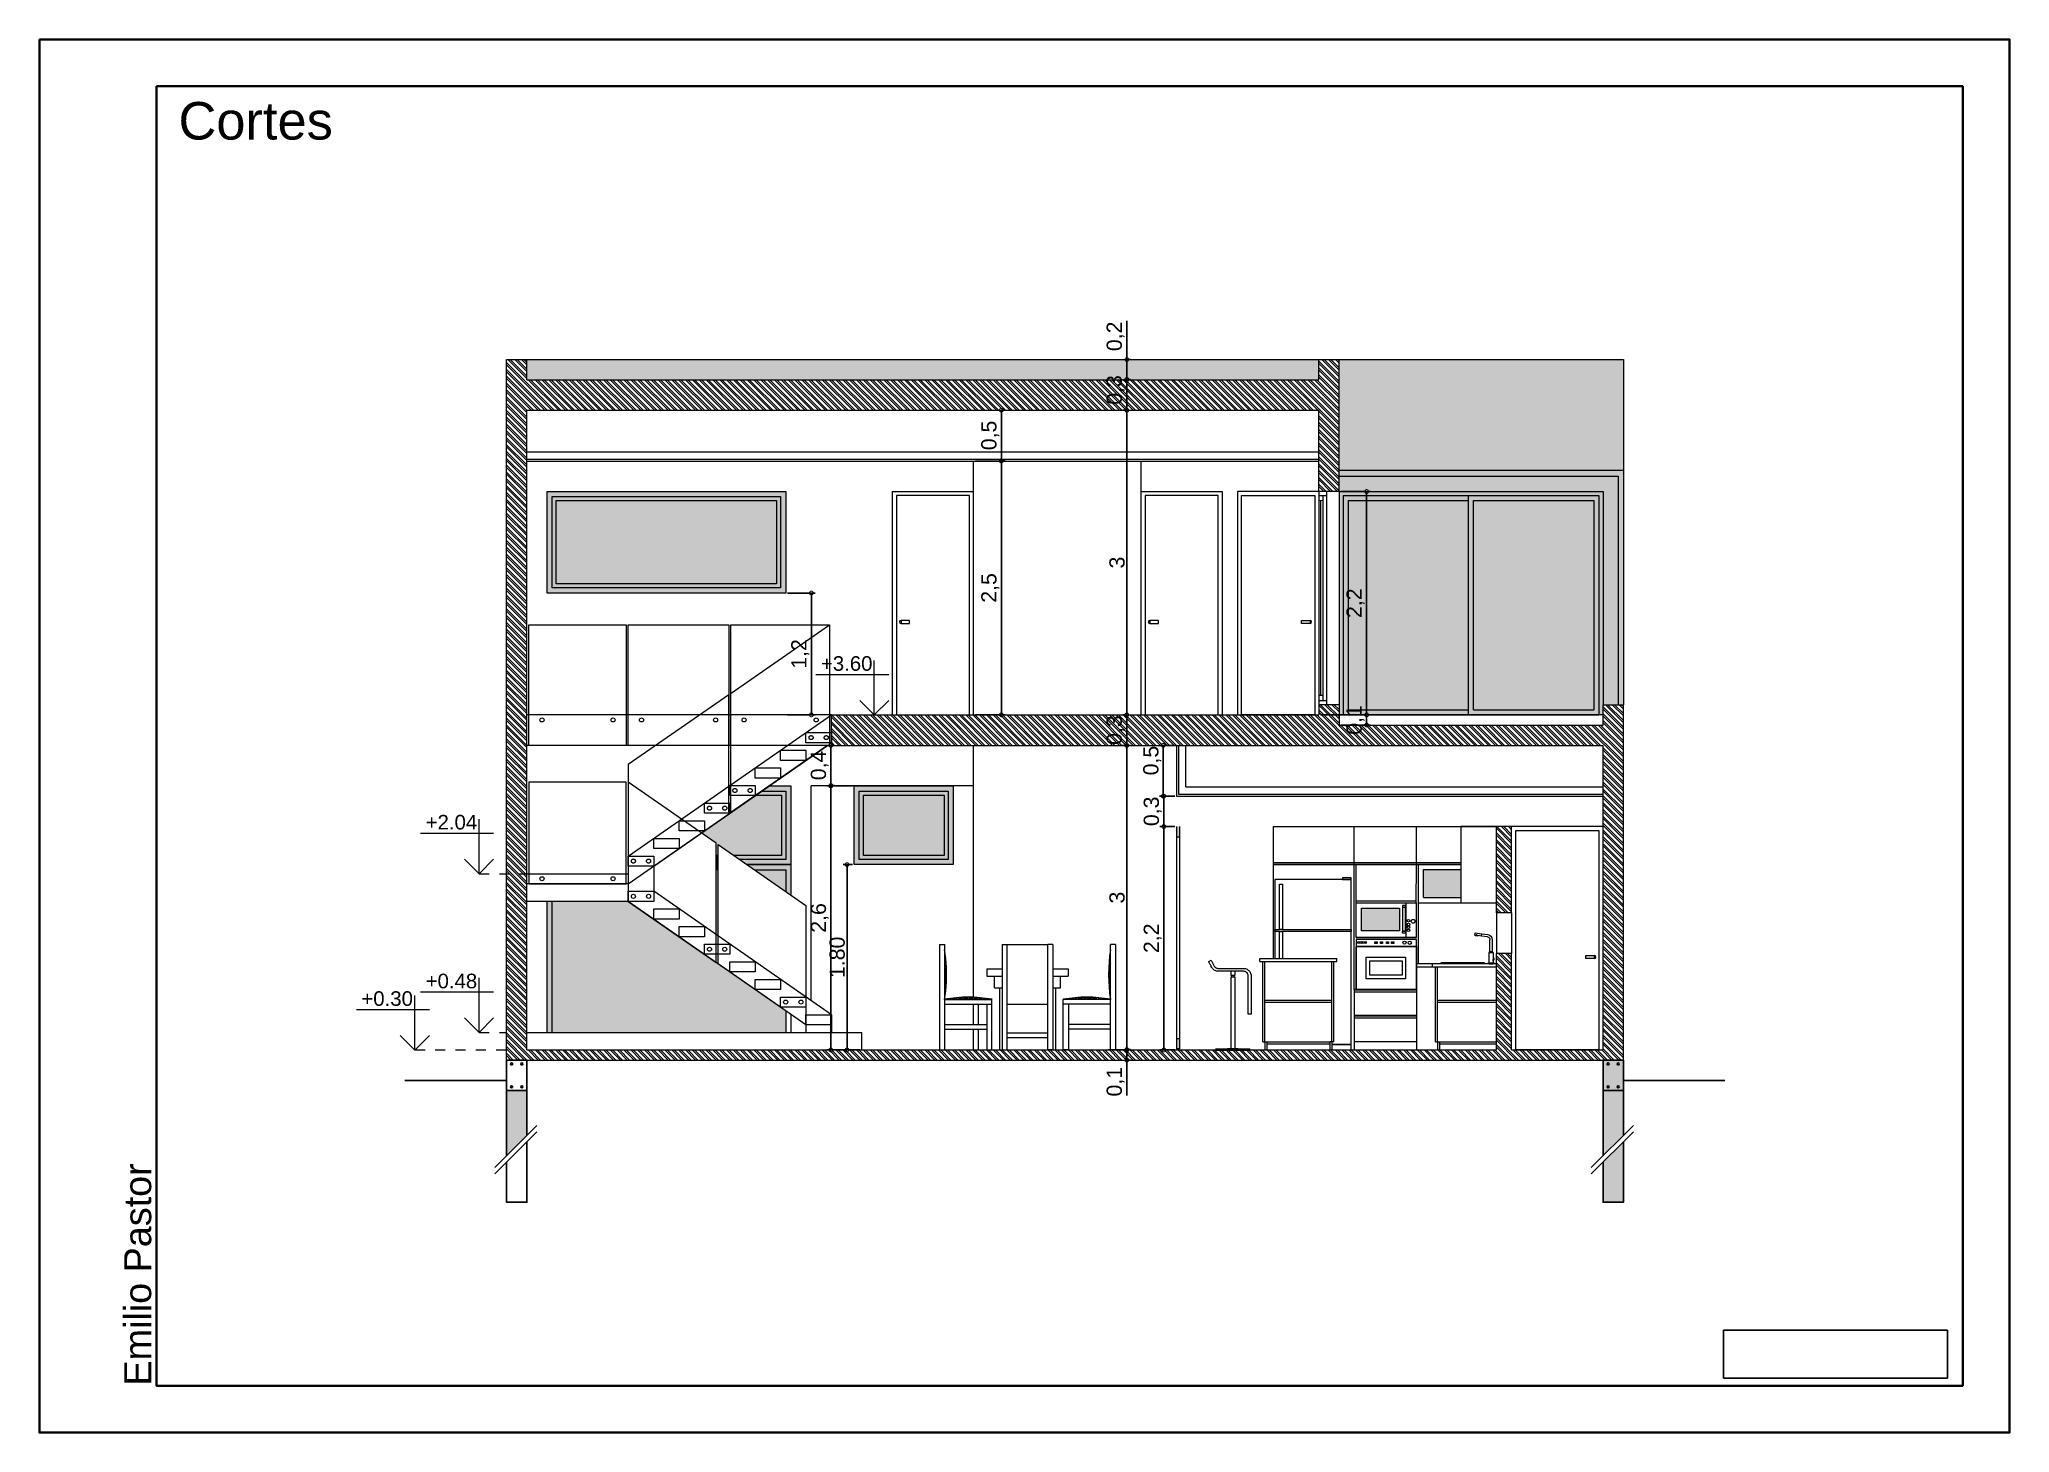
# Model space of a CAD drawing. Header units: millimetres. Extents: x 2502.5 to 2587.5, y 1451 to 1547.9.
# Drawn here: x 2550.5 to 2569.9, y 1506.12 to 1519.85 of the extents above; entities that cross this region are included whole.
import ezdxf
from ezdxf.lldxf.tags import DXFTag

# ---------------------------------------------------------------- set-up
doc = ezdxf.new("R2010")
doc.units = ezdxf.units.MM
doc.linetypes.add('JIS_02_0.7', pattern=[1.35, 0.75, -0.6])
for name, color, linetype, lineweight in [('0.09', 6, 'Continuous', 9), ('02_CIVIL_EXIST', 250, 'Continuous', 30), ('03_CIVIL EXIST A DECLARAR', 6, 'Continuous', 15), ('06_CIVIL VISTAS GRUESA', 14, 'Continuous', 15), ('07_CIVIL VISTAS MEDIA', 143, 'Continuous', 9), ('08_CIVIL VISTAS FINO', 253, 'Continuous', 5), ('09_CIVIL PROYECCIONES', 230, 'JIS_02_0.7', 5), ('11_HATCH', 8, 'Continuous', 9), ('12_HATCH', 254, 'Continuous', 5), ('12_TEXTOS', 150, 'Continuous', 20), ('13_COTAS', 8, 'Continuous', 9)]:
    doc.layers.add(name, color=color, linetype=linetype, lineweight=lineweight)
doc.layers.add('HATCH', color=251, linetype='Continuous')
doc.styles.add('PARCELA', font='arial.ttf')
doc.styles.add('Swis721 BT', font='swiss.ttf')
tags = doc.linetypes.add('CENTER2', pattern=[28.575, 19.05, -3.175, 3.175, -3.175]).pattern_tags.tags
tags[10:11] = [DXFTag(74, 4), DXFTag(75, 0), DXFTag(340, '0'), DXFTag(46, 0.0), DXFTag(50, 0.0), DXFTag(44, 0.0), DXFTag(45, 0.0)]
tags[8:9] = [DXFTag(74, 4), DXFTag(75, 0), DXFTag(340, '0'), DXFTag(46, 0.0), DXFTag(50, 0.0), DXFTag(44, 0.0), DXFTag(45, 0.0)]
tags[6:7] = [DXFTag(74, 4), DXFTag(75, 0), DXFTag(340, '0'), DXFTag(46, 0.0), DXFTag(50, 0.0), DXFTag(44, 0.0), DXFTag(45, 0.0)]
tags[4:5] = [DXFTag(74, 4), DXFTag(75, 0), DXFTag(340, '0'), DXFTag(46, 0.0), DXFTag(50, 0.0), DXFTag(44, 0.0), DXFTag(45, 0.0)]
doc.dimstyles.new('ISO-23', dxfattribs={"dimscale": 0.03, "dimtxt": 5, "dimasz": 2.5, "dimexe": 1.25, "dimexo": 0.625, "dimtad": 1, "dimtxsty": 'Swis721 BT', "dimblk": 'DOTSMALL', "dimcen": 2.5, "dimclrt": 150, "dimadec": 0, "dimazin": 0, "dimtfac": 1, "dimtmove": 0, "dimatfit": 3, "dimfxl": 0, "dimarcsym": 0})
picture_1 = doc.add_image_def('image1.png', size_in_pixel=(2031, 433))

msp = doc.modelspace()

# ---------------------------------------------------------------- texts
at = {"layer": '12_TEXTOS', "color": 18, "insert": (2551.868, 1519.229), "char_height": 0.3696, "attachment_point": 1, "style": 'Swis721 BT'}
msp.add_mtext_dynamic_manual_height_columns('Cortes', width=11.37319, gutter_width=10, heights=[0], dxfattribs=at)
at = {"layer": '12_TEXTOS', "char_height": 0.1437, "attachment_point": 1, "style": 'PARCELA'}
for s, insert in [('+3.60', (2558.195, 1513.771)), ('+2.04', (2554.302, 1512.208)), ('+0.48', (2554.302, 1510.644)), ('+0.30', (2553.669, 1510.471))]:
    msp.add_mtext(s, dxfattribs=dict(at, insert=insert))
at = {"layer": '12_TEXTOS', "color": 18, "insert": (2551.333, 1506.587), "char_height": 0.26611, "attachment_point": 1, "rotation": 90, "style": 'Swis721 BT'}
msp.add_mtext_dynamic_manual_height_columns('Emilio Pastor', width=10.15474, gutter_width=10, heights=[0], dxfattribs=at)

# ---------------------------------------------------------------- blocks, each defined once
blk = doc.blocks.new('cl24-c')
for p, q in [((10.164, 1.207), (10.164, 1.243)), ((10.166, 1.206), (10.164, 1.207)), ((10.164, 1.185), (10.165, 1.185)), ((10.164, 0.481), (10.164, 1.185)), ((10.165, 1.185), (10.166, 1.185)), ((10.205, 1.206), (10.166, 1.206)), ((10.166, 1.185), (10.205, 1.185)), ((10.172, 1.185), (10.172, 1.206)), ((10.199, 1.206), (10.199, 1.185)), ((10.206, 1.207), (10.205, 1.206)), ((10.205, 1.185), (10.206, 1.184)), ((10.206, 1.243), (10.206, 1.207)), ((10.206, 1.207), (10.206, 1.207)), ((10.206, 1.184), (10.206, 0.481)), ((10.132, 0.479), (10.163, 0.479)), ((10.163, 0.479), (10.164, 0.481)), ((10.163, 0.479), (10.24, 0.479)), ((10.206, 0.481), (10.208, 0.479))]:
    blk.add_line(p, q)
blk.add_lwpolyline([(10.374, 1.258), (10.379, 1.262), (10.383, 1.266), (10.387, 1.271), (10.391, 1.276), (10.394, 1.281), (10.398, 1.289), (10.401, 1.295), (10.404, 1.301), (10.407, 1.306), (10.41, 1.311), (10.412, 1.316), (10.415, 1.321), (10.417, 1.324), (10.419, 1.328), (10.42, 1.331), (10.421, 1.333), (10.422, 1.335), (10.423, 1.336), (10.423, 1.336), (10.423, 1.338), (10.399, 1.351), (10.369, 1.294), (10.367, 1.291), (10.365, 1.288), (10.362, 1.285), (10.36, 1.283), (10.357, 1.28), (10.354, 1.278), (10.351, 1.276), (10.348, 1.275), (10.344, 1.273), (10.341, 1.272), (10.337, 1.271), (10.333, 1.271), (10.33, 1.271), (10.081, 1.271), (10.071, 1.27), (10.062, 1.269), (10.054, 1.266), (10.046, 1.262), (10.038, 1.257), (10.031, 1.252), (10.025, 1.246), (10.02, 1.239), (10.015, 1.231), (10.011, 1.223), (10.009, 1.215), (10.007, 1.206), (10.006, 1.196), (10.006, 0.884), (10.006, 0.82), (10.007, 0.82), (10.034, 0.82), (10.035, 0.82), (10.035, 0.884), (10.035, 1.196), (10.035, 1.202), (10.036, 1.208), (10.038, 1.213), (10.04, 1.218), (10.043, 1.223), (10.046, 1.227), (10.05, 1.231), (10.054, 1.234), (10.059, 1.237), (10.064, 1.239), (10.069, 1.241), (10.075, 1.242), (10.081, 1.243), (10.33, 1.243), (10.336, 1.243), (10.342, 1.244), (10.348, 1.245), (10.353, 1.247), (10.359, 1.249), (10.364, 1.251), (10.369, 1.254)], close=True)
for points in [[(10.351, 0.479), (10.352, 0.478), (10.352, 0.468), (10.351, 0.467), (10.02, 0.467), (10.019, 0.468), (10.019, 0.478), (10.02, 0.479)], [(10.132, 0.479), (10.02, 0.479)], [(10.351, 0.479), (10.24, 0.479)]]:
    blk.add_lwpolyline(points)
blk = doc.blocks.new('bn29-14')
at = {"linetype": 'Continuous'}
for p, q in [((2.919, 2.147), (2.919, 2.03)), ((2.942, 2.03), (2.942, 2.147)), ((3.022, 2.205), (2.964, 2.198)), ((2.967, 2.175), (3.025, 2.182)), ((3.087, 2.213), (3.022, 2.205)), ((3.025, 2.182), (3.022, 2.205)), ((3.025, 2.182), (3.022, 2.205)), ((3.025, 2.182), (3.063, 2.187)), ((3.063, 2.187), (3.063, 2.184)), ((3.063, 2.184), (3.064, 2.183)), ((3.064, 2.183), (3.082, 2.186)), ((3.076, 2.189), (3.07, 2.188)), ((3.07, 2.184), (3.07, 2.188)), ((3.076, 2.185), (3.076, 2.189)), ((3.082, 2.186), (3.083, 2.186)), ((3.083, 2.189), (3.09, 2.19)), ((3.083, 2.186), (3.083, 2.189)), ((3.09, 2.191), (3.088, 2.212)), ((2.904, 1.956), (2.91, 1.936)), ((2.91, 1.949), (2.908, 1.957)), ((2.95, 2.021), (2.91, 2.021)), ((2.91, 2.021), (2.91, 1.99)), ((2.91, 1.99), (2.91, 1.951)), ((2.915, 2.028), (2.915, 2.027)), ((2.915, 2.027), (2.915, 2.026)), ((2.915, 2.026), (2.915, 2.022)), ((2.945, 2.022), (2.915, 2.022)), ((2.945, 2.029), (2.916, 2.029)), ((2.916, 2.022), (2.916, 2.021)), ((2.942, 2.03), (2.919, 2.03)), ((2.92, 2.03), (2.919, 2.029)), ((2.919, 2.029), (2.919, 2.029)), ((2.942, 2.029), (2.941, 2.03)), ((2.942, 2.029), (2.942, 2.029)), ((2.945, 2.022), (2.945, 2.028)), ((2.945, 2.021), (2.945, 2.022)), ((2.95, 1.99), (2.95, 2.021)), ((2.95, 1.92), (2.95, 1.99)), ((2.9, 1.916), (2.9, 1.91)), ((2.9, 1.91), (2.96, 1.91)), ((2.96, 1.916), (2.901, 1.916)), ((2.905, 1.92), (2.905, 1.917)), ((2.955, 1.92), (2.906, 1.92)), ((2.91, 1.934), (2.91, 1.92)), ((2.955, 1.917), (2.955, 1.92)), ((2.96, 1.91), (2.96, 1.916))]:
    blk.add_line(p, q, dxfattribs=at)
at = {"linetype": 'CENTER2'}
blk.add_line((2.95, 1.91), (2.91, 1.91), dxfattribs=at)
at = {"linetype": 'Continuous'}
blk.add_circle((2.904, 1.961), 0.005, dxfattribs=at)
for centre, radius, start, end in [((2.97, 2.147), 0.0515, 97, 180), ((2.97, 2.147), 0.0285, 97, 180), ((3.087, 2.212), 0.001, 7, 97), ((3.089, 2.191), 0.001, 277, 7), ((2.701, 1.943), 0.21, 357.7926, 2.2075), ((2.916, 2.028), 0.0005, 90, 180), ((2.945, 2.028), 0.0005, 0, 90), ((2.901, 1.916), 0.0005, 90, 180), ((2.906, 1.92), 0.0005, 90, 180), ((2.905, 1.917), 0.0005, 270, 0), ((2.955, 1.92), 0.0005, 0, 90), ((2.956, 1.917), 0.0005, 180, 270), ((2.96, 1.916), 0.0005, 0, 90)]:
    blk.add_arc(centre, radius, start, end, dxfattribs=at)
blk.add_open_spline([(3.063, 2.187), (3.063, 2.187), (3.063, 2.187), (3.064, 2.188), (3.065, 2.189), (3.066, 2.19), (3.067, 2.191), (3.069, 2.193), (3.071, 2.194), (3.073, 2.194), (3.073, 2.194), (3.075, 2.194), (3.075, 2.193), (3.077, 2.193), (3.078, 2.192), (3.08, 2.191), (3.081, 2.19), (3.083, 2.189), (3.083, 2.189), (3.083, 2.189), (3.083, 2.189), (3.083, 2.189)], degree=3, knots=[0, 0, 0, 0, 0.0625, 0.0625, 0.125, 0.125, 0.1875, 0.1875, 0.25, 0.25, 0.28125, 0.28125, 0.3125, 0.3125, 0.375, 0.375, 0.4375, 0.4375, 0.5, 0.5, 0.5001802, 0.5001802, 0.5001802, 0.5001802], dxfattribs=at)
blk = doc.blocks.new('pilotin')
at = {"layer": '02_CIVIL_EXIST'}
h = blk.add_hatch(dxfattribs=at)
h.set_pattern_fill('ANGLE', color=256)
h.set_pattern_definition([(0, (-47.618, -29.4246), (0, 6.985), [5.08, -1.905]), (90, (-47.618, -29.4246), (-6.985, 4e-16), [5.08, -1.905])])
h.paths.add_polyline_path([(416.194, 460.77, 1), (416.214, 460.77, 1)])
h.paths.add_polyline_path([(416.314, 460.77, 1), (416.294, 460.77, 1)])
h.paths.add_polyline_path([(416.314, 460.545, 1), (416.294, 460.545, 1)])
h.paths.add_polyline_path([(416.214, 460.545, 1), (416.194, 460.545, 1)])
for p, q in [((416.038, 459.75), (416.453, 460.165)), ((416.038, 459.687), (416.453, 460.102))]:
    blk.add_line(p, q, dxfattribs=at)
blk.add_lwpolyline([(416.154, 460.808), (416.354, 460.808), (416.354, 460.508), (416.154, 460.508)], close=True, dxfattribs=at)
for points in [[(416.154, 459.866), (416.154, 460.508), (416.354, 460.508), (416.354, 460.066)], [(416.354, 460.003), (416.354, 459.408), (416.154, 459.408), (416.154, 459.803)]]:
    blk.add_lwpolyline(points, dxfattribs=at)
for centre in [(416.204, 460.77), (416.304, 460.77), (416.204, 460.545), (416.304, 460.545)]:
    blk.add_circle(centre, 0.01, dxfattribs=at)
blk = doc.blocks.new('_DotSmall')
at = {"color": 0, "linetype": 'ByBlock', "const_width": 0.5}
blk.add_lwpolyline([(-0.0625, 0, 1), (0.0625, 0, 1)], format="xyb", close=True, dxfattribs=at)
blk = doc.blocks.new('*D225')
at = {"layer": '13_COTAS', "color": 0, "lineweight": -2}
for p, q in [((2561.153, 1512.893), (2561.245, 1512.893)), ((2561.208, 1509.893), (2561.208, 1512.893)), ((2561.023, 1509.893), (2561.245, 1509.893))]:
    blk.add_line(p, q, dxfattribs=at)
at = {"layer": 'Defpoints', "color": 0}
for p in [(2561.134, 1512.893), (2561.208, 1512.893), (2561.004, 1509.893)]:
    blk.add_point(p, dxfattribs=at)
at = {"layer": '13_COTAS', "color": 0, "lineweight": -2, "xscale": 0.075, "yscale": 0.075, "zscale": 0.075}
for p, rotation in [((2561.208, 1512.893), 90), ((2561.208, 1509.893), 270)]:
    blk.add_blockref('_DotSmall', p, dxfattribs=dict(at, rotation=rotation))
at = {"layer": '13_COTAS', "color": 150, "insert": (2561.112, 1511.393), "char_height": 0.15, "attachment_point": 5, "rotation": 90, "style": 'Swis721 BT'}
blk.add_mtext('3', dxfattribs=at)
blk = doc.blocks.new('*D226')
at = {"layer": '13_COTAS', "color": 0, "lineweight": -2}
for p, q in [((2561.189, 1513.193), (2561.17, 1513.193)), ((2561.207, 1512.892), (2561.207, 1513.193)), ((2561.226, 1512.892), (2561.245, 1512.892))]:
    blk.add_line(p, q, dxfattribs=at)
at = {"layer": 'Defpoints', "color": 0}
for p in [(2561.207, 1513.193), (2561.208, 1513.193), (2561.207, 1512.892)]:
    blk.add_point(p, dxfattribs=at)
at = {"layer": '13_COTAS', "color": 0, "lineweight": -2, "xscale": 0.075, "yscale": 0.075, "zscale": 0.075}
for p, rotation in [((2561.207, 1513.193), 90), ((2561.207, 1512.892), 270)]:
    blk.add_blockref('_DotSmall', p, dxfattribs=dict(at, rotation=rotation))
at = {"layer": '13_COTAS', "color": 150, "insert": (2561.098, 1513.043), "char_height": 0.15, "attachment_point": 5, "rotation": 90, "style": 'Swis721 BT'}
blk.add_mtext('0,3', dxfattribs=at)
blk = doc.blocks.new('*D227')
at = {"layer": '13_COTAS', "color": 0, "lineweight": -2}
for p, q in [((2561.194, 1516.193), (2561.17, 1516.193)), ((2561.208, 1513.193), (2561.208, 1516.193)), ((2561.194, 1513.193), (2561.17, 1513.193))]:
    blk.add_line(p, q, dxfattribs=at)
at = {"layer": 'Defpoints', "color": 0}
for p in [(2561.208, 1516.193), (2561.212, 1516.193), (2561.212, 1513.193)]:
    blk.add_point(p, dxfattribs=at)
at = {"layer": '13_COTAS', "color": 0, "lineweight": -2, "xscale": 0.075, "yscale": 0.075, "zscale": 0.075}
for p, rotation in [((2561.208, 1516.193), 90), ((2561.208, 1513.193), 270)]:
    blk.add_blockref('_DotSmall', p, dxfattribs=dict(at, rotation=rotation))
at = {"layer": '13_COTAS', "color": 150, "insert": (2561.112, 1514.693), "char_height": 0.15, "attachment_point": 5, "rotation": 90, "style": 'Swis721 BT'}
blk.add_mtext('3', dxfattribs=at)
blk = doc.blocks.new('*D228')
at = {"layer": '13_COTAS', "color": 0, "lineweight": -2}
for p, q in [((2561.194, 1516.493), (2561.17, 1516.493)), ((2561.208, 1516.193), (2561.208, 1516.493)), ((2561.194, 1516.193), (2561.17, 1516.193))]:
    blk.add_line(p, q, dxfattribs=at)
at = {"layer": 'Defpoints', "color": 0}
for p in [(2561.208, 1516.493), (2561.212, 1516.493), (2561.212, 1516.193)]:
    blk.add_point(p, dxfattribs=at)
at = {"layer": '13_COTAS', "color": 0, "lineweight": -2, "xscale": 0.075, "yscale": 0.075, "zscale": 0.075}
for p, rotation in [((2561.208, 1516.493), 90), ((2561.208, 1516.193), 270)]:
    blk.add_blockref('_DotSmall', p, dxfattribs=dict(at, rotation=rotation))
at = {"layer": '13_COTAS', "color": 150, "insert": (2561.098, 1516.393), "char_height": 0.15, "attachment_point": 5, "rotation": 90, "style": 'Swis721 BT'}
blk.add_mtext('0,3', dxfattribs=at)
blk = doc.blocks.new('*D229')
at = {"layer": '13_COTAS', "color": 0, "lineweight": -2}
for p, q in [((2561.208, 1516.693), (2561.208, 1517.075)), ((2561.208, 1516.693), (2561.245, 1516.693)), ((2561.208, 1516.497), (2561.208, 1516.693)), ((2561.226, 1516.497), (2561.245, 1516.497))]:
    blk.add_line(p, q, dxfattribs=at)
at = {"layer": 'Defpoints', "color": 0}
for p in [(2561.189, 1516.693), (2561.208, 1516.693), (2561.208, 1516.497)]:
    blk.add_point(p, dxfattribs=at)
at = {"layer": '13_COTAS', "color": 0, "lineweight": -2, "xscale": 0.075, "yscale": 0.075, "zscale": 0.075}
for p, rotation in [((2561.208, 1516.693), 90), ((2561.208, 1516.497), 270)]:
    blk.add_blockref('_DotSmall', p, dxfattribs=dict(at, rotation=rotation))
at = {"layer": '13_COTAS', "color": 150, "insert": (2561.098, 1516.921), "char_height": 0.15, "attachment_point": 5, "rotation": 90, "style": 'Swis721 BT'}
blk.add_mtext('0,2', dxfattribs=at)
blk = doc.blocks.new('*D230')
at = {"layer": '13_COTAS', "color": 0, "lineweight": -2}
for p, q in [((2561.208, 1509.897), (2561.208, 1509.793)), ((2561.226, 1509.897), (2561.245, 1509.897)), ((2561.208, 1509.793), (2561.208, 1509.443)), ((2561.226, 1509.793), (2561.245, 1509.793))]:
    blk.add_line(p, q, dxfattribs=at)
at = {"layer": 'Defpoints', "color": 0}
for p in [(2561.207, 1509.897), (2561.207, 1509.793), (2561.208, 1509.793)]:
    blk.add_point(p, dxfattribs=at)
at = {"layer": '13_COTAS', "color": 0, "lineweight": -2, "xscale": 0.075, "yscale": 0.075, "zscale": 0.075}
for p, rotation in [((2561.208, 1509.897), 90), ((2561.208, 1509.793), 270)]:
    blk.add_blockref('_DotSmall', p, dxfattribs=dict(at, rotation=rotation))
at = {"layer": '13_COTAS', "color": 150, "insert": (2561.098, 1509.58), "char_height": 0.15, "attachment_point": 5, "rotation": 90, "style": 'Swis721 BT'}
blk.add_mtext('0,1', dxfattribs=at)
blk = doc.blocks.new('*D231')
at = {"layer": '13_COTAS', "color": 0, "lineweight": -2}
for p, q in [((2559.717, 1515.693), (2560.01, 1515.693)), ((2559.972, 1513.193), (2559.972, 1515.693)), ((2559.717, 1513.193), (2560.01, 1513.193))]:
    blk.add_line(p, q, dxfattribs=at)
at = {"layer": 'Defpoints', "color": 0}
for p in [(2559.698, 1515.693), (2559.972, 1515.693), (2559.698, 1513.193)]:
    blk.add_point(p, dxfattribs=at)
at = {"layer": '13_COTAS', "color": 0, "lineweight": -2, "xscale": 0.075, "yscale": 0.075, "zscale": 0.075}
for p, rotation in [((2559.972, 1515.693), 90), ((2559.972, 1513.193), 270)]:
    blk.add_blockref('_DotSmall', p, dxfattribs=dict(at, rotation=rotation))
at = {"layer": '13_COTAS', "color": 150, "insert": (2559.863, 1514.443), "char_height": 0.15, "attachment_point": 5, "rotation": 90, "style": 'Swis721 BT'}
blk.add_mtext('2,5', dxfattribs=at)
blk = doc.blocks.new('*D232')
at = {"layer": '13_COTAS', "color": 0, "lineweight": -2}
for p, q in [((2559.972, 1515.697), (2559.972, 1516.193)), ((2559.991, 1516.193), (2560.01, 1516.193)), ((2559.991, 1515.697), (2560.01, 1515.697))]:
    blk.add_line(p, q, dxfattribs=at)
at = {"layer": 'Defpoints', "color": 0}
for p in [(2559.972, 1516.193), (2559.972, 1516.193), (2559.972, 1515.697)]:
    blk.add_point(p, dxfattribs=at)
at = {"layer": '13_COTAS', "color": 0, "lineweight": -2, "xscale": 0.075, "yscale": 0.075, "zscale": 0.075}
for p, rotation in [((2559.972, 1516.193), 90), ((2559.972, 1515.697), 270)]:
    blk.add_blockref('_DotSmall', p, dxfattribs=dict(at, rotation=rotation))
at = {"layer": '13_COTAS', "color": 150, "insert": (2559.863, 1515.945), "char_height": 0.15, "attachment_point": 5, "rotation": 90, "style": 'Swis721 BT'}
blk.add_mtext('0,5', dxfattribs=at)
blk = doc.blocks.new('*D233')
at = {"layer": '13_COTAS', "color": 0, "lineweight": -2}
for p, q in [((2557.867, 1514.393), (2558.139, 1514.393)), ((2558.101, 1514.393), (2558.101, 1513.193)), ((2557.867, 1513.193), (2558.139, 1513.193))]:
    blk.add_line(p, q, dxfattribs=at)
at = {"layer": 'Defpoints', "color": 0}
for p in [(2557.848, 1514.393), (2557.848, 1513.193), (2558.101, 1513.193)]:
    blk.add_point(p, dxfattribs=at)
at = {"layer": '13_COTAS', "color": 0, "lineweight": -2, "xscale": 0.075, "yscale": 0.075, "zscale": 0.075}
for p, rotation in [((2558.101, 1514.393), 90), ((2558.101, 1513.193), 270)]:
    blk.add_blockref('_DotSmall', p, dxfattribs=dict(at, rotation=rotation))
at = {"layer": '13_COTAS', "color": 150, "insert": (2557.992, 1513.793), "char_height": 0.15, "attachment_point": 5, "rotation": 90, "style": 'Swis721 BT'}
blk.add_mtext('1,2', dxfattribs=at)
blk = doc.blocks.new('*D234')
at = {"layer": '13_COTAS', "color": 0, "lineweight": -2}
for p, q in [((2558.505, 1511.718), (2558.415, 1511.718)), ((2558.452, 1511.718), (2558.452, 1509.893)), ((2558.505, 1509.893), (2558.415, 1509.893))]:
    blk.add_line(p, q, dxfattribs=at)
at = {"layer": 'Defpoints', "color": 0}
for p in [(2558.523, 1511.718), (2558.452, 1509.893), (2558.523, 1509.893)]:
    blk.add_point(p, dxfattribs=at)
at = {"layer": '13_COTAS', "color": 0, "lineweight": -2, "xscale": 0.075, "yscale": 0.075, "zscale": 0.075}
for p, rotation in [((2558.452, 1511.718), 90), ((2558.452, 1509.893), 270)]:
    blk.add_blockref('_DotSmall', p, dxfattribs=dict(at, rotation=rotation))
at = {"layer": '13_COTAS', "color": 150, "insert": (2558.356, 1510.805), "char_height": 0.15, "attachment_point": 5, "rotation": 90, "style": 'Swis721 BT'}
blk.add_mtext('1.80', dxfattribs=at)
blk = doc.blocks.new('*D235')
at = {"layer": '13_COTAS', "color": 0, "lineweight": -2}
for p, q in [((2558.505, 1512.493), (2558.255, 1512.493)), ((2558.293, 1512.493), (2558.293, 1509.893)), ((2558.58, 1509.893), (2558.255, 1509.893))]:
    blk.add_line(p, q, dxfattribs=at)
at = {"layer": 'Defpoints', "color": 0}
for p in [(2558.523, 1512.493), (2558.293, 1509.893), (2558.598, 1509.893)]:
    blk.add_point(p, dxfattribs=at)
at = {"layer": '13_COTAS', "color": 0, "lineweight": -2, "xscale": 0.075, "yscale": 0.075, "zscale": 0.075}
for p, rotation in [((2558.293, 1512.493), 90), ((2558.293, 1509.893), 270)]:
    blk.add_blockref('_DotSmall', p, dxfattribs=dict(at, rotation=rotation))
at = {"layer": '13_COTAS', "color": 150, "insert": (2558.184, 1511.193), "char_height": 0.15, "attachment_point": 5, "rotation": 90, "style": 'Swis721 BT'}
blk.add_mtext('2,6', dxfattribs=at)
blk = doc.blocks.new('*D236')
at = {"layer": '13_COTAS', "color": 0, "lineweight": -2}
for p, q in [((2558.28, 1512.893), (2558.255, 1512.893)), ((2558.293, 1512.497), (2558.293, 1512.893)), ((2558.312, 1512.497), (2558.33, 1512.497))]:
    blk.add_line(p, q, dxfattribs=at)
at = {"layer": 'Defpoints', "color": 0}
for p in [(2558.293, 1512.893), (2558.298, 1512.893), (2558.293, 1512.497)]:
    blk.add_point(p, dxfattribs=at)
at = {"layer": '13_COTAS', "color": 0, "lineweight": -2, "xscale": 0.075, "yscale": 0.075, "zscale": 0.075}
for p, rotation in [((2558.293, 1512.893), 90), ((2558.293, 1512.497), 270)]:
    blk.add_blockref('_DotSmall', p, dxfattribs=dict(at, rotation=rotation))
at = {"layer": '13_COTAS', "color": 150, "insert": (2558.184, 1512.695), "char_height": 0.15, "attachment_point": 5, "rotation": 90, "style": 'Swis721 BT'}
blk.add_mtext('0,4', dxfattribs=at)
blk = doc.blocks.new('*D237')
at = {"layer": '13_COTAS', "color": 0, "lineweight": -2}
for p, q in [((2561.68, 1512.093), (2561.534, 1512.093)), ((2561.572, 1512.093), (2561.572, 1509.893)), ((2561.68, 1509.893), (2561.534, 1509.893))]:
    blk.add_line(p, q, dxfattribs=at)
at = {"layer": 'Defpoints', "color": 0}
for p in [(2561.698, 1512.093), (2561.572, 1509.893), (2561.698, 1509.893)]:
    blk.add_point(p, dxfattribs=at)
at = {"layer": '13_COTAS', "color": 0, "lineweight": -2, "xscale": 0.075, "yscale": 0.075, "zscale": 0.075}
for p, rotation in [((2561.572, 1512.093), 90), ((2561.572, 1509.893), 270)]:
    blk.add_blockref('_DotSmall', p, dxfattribs=dict(at, rotation=rotation))
at = {"layer": '13_COTAS', "color": 150, "insert": (2561.463, 1510.993), "char_height": 0.15, "attachment_point": 5, "rotation": 90, "style": 'Swis721 BT'}
blk.add_mtext('2,2', dxfattribs=at)
blk = doc.blocks.new('*D238')
at = {"layer": '13_COTAS', "color": 0, "lineweight": -2}
for p, q in [((2561.68, 1512.893), (2561.53, 1512.893)), ((2561.567, 1512.393), (2561.567, 1512.893)), ((2561.68, 1512.393), (2561.53, 1512.393))]:
    blk.add_line(p, q, dxfattribs=at)
at = {"layer": 'Defpoints', "color": 0}
for p in [(2561.567, 1512.893), (2561.698, 1512.893), (2561.698, 1512.393)]:
    blk.add_point(p, dxfattribs=at)
at = {"layer": '13_COTAS', "color": 0, "lineweight": -2, "xscale": 0.075, "yscale": 0.075, "zscale": 0.075}
for p, rotation in [((2561.567, 1512.893), 90), ((2561.567, 1512.393), 270)]:
    blk.add_blockref('_DotSmall', p, dxfattribs=dict(at, rotation=rotation))
at = {"layer": '13_COTAS', "color": 150, "insert": (2561.458, 1512.743), "char_height": 0.15, "attachment_point": 5, "rotation": 90, "style": 'Swis721 BT'}
blk.add_mtext('0,5', dxfattribs=at)
blk = doc.blocks.new('*D304')
at = {"layer": '13_COTAS', "color": 0, "lineweight": -2}
for p, q in [((2561.68, 1512.393), (2561.534, 1512.393)), ((2561.572, 1512.093), (2561.572, 1512.393)), ((2561.68, 1512.093), (2561.534, 1512.093))]:
    blk.add_line(p, q, dxfattribs=at)
at = {"layer": 'Defpoints', "color": 0}
for p in [(2561.572, 1512.393), (2561.698, 1512.393), (2561.698, 1512.093)]:
    blk.add_point(p, dxfattribs=at)
at = {"layer": '13_COTAS', "color": 0, "lineweight": -2, "xscale": 0.075, "yscale": 0.075, "zscale": 0.075}
for p, rotation in [((2561.572, 1512.393), 90), ((2561.572, 1512.093), 270)]:
    blk.add_blockref('_DotSmall', p, dxfattribs=dict(at, rotation=rotation))
at = {"layer": '13_COTAS', "color": 150, "insert": (2561.463, 1512.243), "char_height": 0.15, "attachment_point": 5, "rotation": 90, "style": 'Swis721 BT'}
blk.add_mtext('0,3', dxfattribs=at)
blk = doc.blocks.new('*D306')
at = {"layer": '13_COTAS', "color": 0, "lineweight": -2}
for p, q in [((2563.117, 1513.193), (2563.607, 1513.193)), ((2563.57, 1513.193), (2563.57, 1513.093)), ((2563.317, 1513.093), (2563.607, 1513.093))]:
    blk.add_line(p, q, dxfattribs=at)
at = {"layer": 'Defpoints', "color": 0}
for p in [(2563.098, 1513.193), (2563.298, 1513.093), (2563.57, 1513.093)]:
    blk.add_point(p, dxfattribs=at)
at = {"layer": '13_COTAS', "color": 0, "lineweight": -2, "xscale": 0.075, "yscale": 0.075, "zscale": 0.075}
for p, rotation in [((2563.57, 1513.193), 90), ((2563.57, 1513.093), 270)]:
    blk.add_blockref('_DotSmall', p, dxfattribs=dict(at, rotation=rotation))
at = {"layer": '13_COTAS', "color": 150, "insert": (2563.46, 1513.143), "char_height": 0.15, "attachment_point": 5, "rotation": 90, "style": 'Swis721 BT'}
blk.add_mtext('0,1', dxfattribs=at)
blk = doc.blocks.new('*D307')
at = {"layer": '13_COTAS', "color": 0, "lineweight": -2}
for p, q in [((2563.317, 1515.393), (2563.607, 1515.393)), ((2563.57, 1513.193), (2563.57, 1515.393)), ((2563.357, 1513.193), (2563.607, 1513.193))]:
    blk.add_line(p, q, dxfattribs=at)
at = {"layer": 'Defpoints', "color": 0}
for p in [(2563.298, 1515.393), (2563.57, 1515.393), (2563.338, 1513.193)]:
    blk.add_point(p, dxfattribs=at)
at = {"layer": '13_COTAS', "color": 0, "lineweight": -2, "xscale": 0.075, "yscale": 0.075, "zscale": 0.075}
for p, rotation in [((2563.57, 1515.393), 90), ((2563.57, 1513.193), 270)]:
    blk.add_blockref('_DotSmall', p, dxfattribs=dict(at, rotation=rotation))
at = {"layer": '13_COTAS', "color": 150, "insert": (2563.46, 1514.293), "char_height": 0.15, "attachment_point": 5, "rotation": 90, "style": 'Swis721 BT'}
blk.add_mtext('2,2', dxfattribs=at)
blk = doc.blocks.new('Nivel Vistas')
at = {"layer": '0.09'}
for p, q in [((423.386, 317.459), (424.105, 317.459)), ((423.53, 317.062), (423.53, 317.6)), ((423.53, 317.062), (423.386, 317.206)), ((423.53, 317.062), (423.674, 317.206))]:
    blk.add_line(p, q, dxfattribs=at)

# ---------------------------------------------------------------- dimensions: what is measured, and where the dimension line sits
at = {"layer": '13_COTAS'}
for base, p1, p2, picture, middle in [((2561.208, 1516.693), (2561.208, 1516.497), (2561.189, 1516.693), '*D229', (2561.098, 1516.921)), ((2559.972, 1516.193), (2559.972, 1515.697), (2559.972, 1516.193), '*D232', (2559.863, 1515.945)), ((2561.208, 1516.193), (2561.212, 1513.193), (2561.212, 1516.193), '*D227', (2561.112, 1514.693)), ((2559.972, 1515.693), (2559.698, 1513.193), (2559.698, 1515.693), '*D231', (2559.863, 1514.443)), ((2563.57, 1515.393), (2563.338, 1513.193), (2563.298, 1515.393), '*D307', (2563.46, 1514.293)), ((2558.101, 1513.193), (2557.848, 1514.393), (2557.848, 1513.193), '*D233', (2557.992, 1513.793)), ((2558.293, 1512.893), (2558.293, 1512.497), (2558.298, 1512.893), '*D236', (2558.184, 1512.695)), ((2561.208, 1512.893), (2561.004, 1509.893), (2561.134, 1512.893), '*D225', (2561.112, 1511.393)), ((2558.293, 1509.893), (2558.523, 1512.493), (2558.598, 1509.893), '*D235', (2558.184, 1511.193)), ((2561.572, 1509.893), (2561.698, 1512.093), (2561.698, 1509.893), '*D237', (2561.463, 1510.993)), ((2561.208, 1509.793), (2561.207, 1509.897), (2561.207, 1509.793), '*D230', (2561.098, 1509.58))]:
    dim = msp.add_linear_dim(base=base, p1=p1, p2=p2, angle=90, dimstyle='ISO-23', dxfattribs=at)
    dim.commit()
    dim.dimension.update_dxf_attribs({"geometry": picture, "text_midpoint": middle})
for base, p1, p2, picture, middle in [((2561.208, 1516.493), (2561.212, 1516.193), (2561.212, 1516.493), '*D228', (2561.208, 1516.393)), ((2561.207, 1513.193), (2561.207, 1512.892), (2561.208, 1513.193), '*D226', (2561.207, 1513.043)), ((2563.57, 1513.093), (2563.098, 1513.193), (2563.298, 1513.093), '*D306', (2563.57, 1513.143)), ((2561.567, 1512.893), (2561.698, 1512.393), (2561.698, 1512.893), '*D238', (2561.567, 1512.743)), ((2561.572, 1512.393), (2561.698, 1512.093), (2561.698, 1512.393), '*D304', (2561.572, 1512.243))]:
    dim = msp.add_linear_dim(base=base, p1=p1, p2=p2, angle=90, dimstyle='ISO-23', dxfattribs=at)
    dim.commit()
    dim.dimension.update_dxf_attribs({"geometry": picture, "text_midpoint": middle, "dimtype": 160})
dim = msp.add_linear_dim(base=(2558.452, 1509.893), p1=(2558.523, 1511.718), p2=(2558.523, 1509.893), angle=90, text='1.80', dimstyle='ISO-23', dxfattribs=at)
dim.commit()
dim.dimension.update_dxf_attribs({"geometry": '*D234', "text_midpoint": (2558.356, 1510.805)})

# ---------------------------------------------------------------- hatches: boundary and pattern name
at = {"layer": '0.09'}
h = msp.add_hatch(dxfattribs=at)
h.set_pattern_fill('ANSI32', color=18, scale=0.005, angle=-90)
h.paths.add_polyline_path([(2563.298, 1516.692), (2563.098, 1516.692), (2563.098, 1516.493), (2555.298, 1516.493), (2555.298, 1516.693), (2555.098, 1516.693), (2555.098, 1509.793), (2555.298, 1509.793), (2565.898, 1509.793), (2566.098, 1509.793), (2566.098, 1513.293), (2565.898, 1513.293), (2565.898, 1513.093), (2563.298, 1513.093), (2563.298, 1513.293), (2563.098, 1513.293), (2563.098, 1513.193), (2558.298, 1513.193), (2558.298, 1512.893), (2565.898, 1512.893), (2565.898, 1509.893), (2564.998, 1509.893), (2564.998, 1510.843), (2564.848, 1510.843), (2564.848, 1509.893), (2555.298, 1509.893), (2555.298, 1512.893), (2555.298, 1516.193), (2563.098, 1516.193), (2563.098, 1515.393), (2563.298, 1515.393)])
h = msp.add_hatch(dxfattribs=at)
h.set_pattern_fill('ANSI32', color=18, scale=0.005, angle=-90)
h.paths.add_polyline_path([(2564.998, 1512.093), (2564.848, 1512.093), (2564.848, 1511.343), (2564.848, 1511.243), (2564.998, 1511.243)])
at = {"layer": '03_CIVIL EXIST A DECLARAR'}
h = msp.add_hatch(color=251, dxfattribs=at)
h.dxf.hatch_style = 1
h.paths.add_polyline_path([(2566.098, 1515.603), (2563.298, 1515.603), (2563.298, 1515.543), (2566.048, 1515.543), (2566.048, 1513.293), (2566.098, 1513.293)])
h = msp.add_hatch(color=251, dxfattribs=at)
h.dxf.hatch_style = 1
h.paths.add_polyline_path([(2555.548, 1514.443), (2557.798, 1514.443), (2557.798, 1515.343), (2555.548, 1515.343)], flags=16)
h.paths.add_polyline_path([(2555.588, 1514.483), (2557.758, 1514.483), (2557.758, 1515.303), (2555.588, 1515.303)], flags=0)
h.paths.add_polyline_path([(2555.498, 1514.393), (2557.848, 1514.393), (2557.848, 1515.393), (2555.498, 1515.393)])
h = msp.add_hatch(color=251, dxfattribs=at)
h.dxf.hatch_style = 1
h.paths.add_polyline_path([(2555.548, 1514.443), (2557.798, 1514.443), (2557.798, 1515.343), (2555.548, 1515.343)])
h.paths.add_polyline_path([(2555.588, 1514.483), (2557.758, 1514.483), (2557.758, 1515.303), (2555.588, 1515.303)], flags=16)
h = msp.add_hatch(color=251, dxfattribs=at)
h.dxf.hatch_style = 1
h.paths.add_polyline_path([(2563.388, 1515.303), (2564.573, 1515.303), (2564.573, 1515.353), (2563.338, 1515.353), (2563.338, 1513.193), (2564.573, 1513.193), (2564.573, 1513.243), (2563.388, 1513.243)], flags=17)
h.paths.add_polyline_path([(2565.858, 1515.353), (2564.573, 1515.353), (2564.573, 1515.303), (2564.573, 1513.193), (2565.858, 1513.193)], flags=17)
h.paths.add_polyline_path([(2565.808, 1515.303), (2565.808, 1513.243), (2564.623, 1513.243), (2564.623, 1515.303)], flags=16)
h.paths.add_polyline_path([(2565.898, 1515.393), (2563.298, 1515.393), (2563.298, 1513.293), (2563.298, 1513.193), (2563.338, 1513.193), (2563.338, 1515.353), (2565.858, 1515.353), (2565.858, 1513.193), (2565.898, 1513.193), (2565.898, 1513.293)])
h = msp.add_hatch(color=251, dxfattribs=at)
h.dxf.hatch_style = 1
h.paths.add_polyline_path([(2555.548, 1511.356), (2555.498, 1511.356), (2555.498, 1510.066), (2555.548, 1510.066)])
h.paths.add_polyline_path([(2557.898, 1512.493), (2557.685, 1512.493), (2557.613, 1512.443), (2557.848, 1512.443), (2557.848, 1511.768), (2557.395, 1511.768), (2557.467, 1511.718), (2557.898, 1511.718)])
h.paths.add_polyline_path([(2557.898, 1511.718), (2557.467, 1511.718), (2557.539, 1511.668), (2557.848, 1511.668), (2557.848, 1511.453), (2557.898, 1511.418)])
h.paths.add_polyline_path([(2557.848, 1512.443), (2557.613, 1512.443), (2557.555, 1512.403), (2557.808, 1512.403), (2557.808, 1511.808), (2557.337, 1511.808), (2557.395, 1511.768), (2557.848, 1511.768)])
h = msp.add_hatch(color=251, dxfattribs=at)
h.dxf.hatch_style = 1
h.paths.add_polyline_path([(2558.523, 1511.718), (2559.498, 1511.718), (2559.498, 1512.493), (2558.523, 1512.493)])
h.paths.add_polyline_path([(2558.573, 1511.768), (2559.448, 1511.768), (2559.448, 1512.443), (2558.573, 1512.443)], flags=16)
h.paths.add_polyline_path([(2558.613, 1511.808), (2558.613, 1512.403), (2559.408, 1512.403), (2559.408, 1511.808)], flags=0)
h = msp.add_hatch(color=251, dxfattribs=at)
h.dxf.hatch_style = 1
h.paths.add_polyline_path([(2558.573, 1511.768), (2559.448, 1511.768), (2559.448, 1512.443), (2558.573, 1512.443)])
h.paths.add_polyline_path([(2558.613, 1511.808), (2559.408, 1511.808), (2559.408, 1512.403), (2558.613, 1512.403)], flags=16)
h = msp.add_hatch(color=18, dxfattribs=at)
h.dxf.hatch_style = 1
h.paths.add_polyline_path([(2561.728, 1512.093), (2561.698, 1512.093), (2561.698, 1511.993), (2561.728, 1511.993)])
h.paths.add_polyline_path([(2561.728, 1510.003), (2561.698, 1510.003), (2561.698, 1509.903), (2561.728, 1509.903)])
h = msp.add_hatch(color=251, dxfattribs=at)
h.dxf.hatch_style = 1
h.paths.add_polyline_path([(2557.183, 1511.768), (2557.163, 1511.768), (2557.163, 1511.718), (2557.183, 1511.718)])
h.paths.add_polyline_path([(2557.183, 1511.718), (2557.163, 1511.718), (2557.163, 1511.668), (2557.183, 1511.668)])
h.paths.add_polyline_path([(2557.183, 1511.808), (2557.163, 1511.808), (2557.163, 1511.768), (2557.183, 1511.768)])
at = {"layer": '07_CIVIL VISTAS MEDIA'}
h = msp.add_hatch(color=252, dxfattribs=at)
h.dxf.hatch_style = 1
h.paths.add_polyline_path([(2564.13, 1511.669), (2564.13, 1511.393), (2564.498, 1511.393), (2564.498, 1511.669)])
h = msp.add_hatch(color=252, dxfattribs=at)
h.dxf.hatch_style = 1
h.paths.add_polyline_path([(2563.519, 1511.289), (2563.519, 1511.067), (2563.893, 1511.067), (2563.893, 1511.289)])
h = msp.add_hatch(dxfattribs=at)
h.set_pattern_fill('ANSI31', color=256, scale=0.1, style=0)
h.set_pattern_definition([(45, (2560.473629, 1509.89252), (-0.00883883, 0.00883883), [])])
h.paths.add_polyline_path([(2559.414, 1510.391), (2559.88, 1510.391, 0.092347)])
h.paths.add_polyline_path([(2559.414, 1510.879), (2559.414, 1510.391, 0.078331)])
h = msp.add_hatch(dxfattribs=at)
h.set_pattern_fill('ANSI31', color=256, scale=0.1, style=0)
h.set_pattern_definition([(135, (2559.987187, 1509.89252), (0.00883883, 0.00883883), [])])
h.paths.add_polyline_path([(2560.581, 1510.391), (2561.047, 1510.391, 0.092347)])
h.paths.add_polyline_path([(2561.047, 1510.391), (2561.047, 1510.879, 0.078331)])
at = {"layer": '11_HATCH'}
h = msp.add_hatch(color=143, dxfattribs=at)
h.dxf.hatch_style = 1
h.paths.add_polyline_path([(2557.758, 1514.483), (2557.758, 1515.303), (2555.588, 1515.303), (2555.588, 1514.483)])
h = msp.add_hatch(color=143, dxfattribs=at)
h.dxf.hatch_style = 1
h.paths.add_polyline_path([(2564.623, 1513.243), (2565.808, 1513.243), (2565.808, 1515.303), (2564.623, 1515.303)])
h.paths.add_polyline_path([(2564.573, 1515.303), (2563.388, 1515.303), (2563.388, 1513.243), (2564.573, 1513.243)])
h.paths.add_polyline_path([(2567.607, 1512.979), (2567.607, 1513.341), (2567.282, 1513.341), (2567.282, 1512.979)], flags=9)
h.paths.add_polyline_path([(2567.607, 1514.113), (2567.607, 1514.474), (2567.282, 1514.474), (2567.282, 1514.113)], flags=9)
h = msp.add_hatch(color=143, dxfattribs=at)
h.dxf.hatch_style = 1
h.paths.add_polyline_path([(2557.183, 1510.741), (2556.298, 1511.356), (2555.548, 1511.356), (2555.548, 1510.066), (2557.848, 1510.066), (2557.848, 1510.279)])
h.paths.add_polyline_path([(2557.808, 1512.403), (2557.555, 1512.403), (2557.308, 1512.231), (2557.018, 1512.029), (2557.163, 1511.928), (2557.163, 1511.808), (2557.183, 1511.808), (2557.183, 1511.915), (2557.337, 1511.808), (2557.808, 1511.808)])
h.paths.add_polyline_path([(2557.848, 1511.668), (2557.539, 1511.668), (2557.848, 1511.453)])
h.paths.add_polyline_path([(2557.183, 1511.668), (2557.163, 1511.668), (2557.163, 1511.028), (2557.183, 1511.015)])
at = {"layer": '12_HATCH'}
h = msp.add_hatch(color=2, dxfattribs=at)
h.dxf.hatch_style = 1
h.paths.add_polyline_path([(2559.408, 1512.403), (2558.613, 1512.403), (2558.613, 1511.808), (2559.408, 1511.808)])
at = {"layer": '13_COTAS'}
h = msp.add_hatch(color=250, dxfattribs=at)
h.dxf.hatch_style = 1
h.paths.add_polyline_path([(2566.098, 1509.793), (2565.898, 1509.793), (2565.898, 1509.493), (2566.098, 1509.493)])
h.paths.add_polyline_path([(2566.058, 1509.53, -1), (2566.038, 1509.53, -1)], flags=16)
h.paths.add_polyline_path([(2566.038, 1509.755, -1), (2566.058, 1509.755, -1)], flags=16)
h.paths.add_polyline_path([(2565.958, 1509.53, -1), (2565.938, 1509.53, -1)], flags=16)
h.paths.add_polyline_path([(2565.938, 1509.755, -1), (2565.958, 1509.755, -1)], flags=16)
h.paths.add_polyline_path([(2555.098, 1508.851), (2555.298, 1509.051), (2555.298, 1509.493), (2555.098, 1509.493)])
h.paths.add_polyline_path([(2555.298, 1508.988), (2555.098, 1508.788), (2555.098, 1508.393), (2555.298, 1508.393)], flags=17)
h.paths.add_polyline_path([(2566.098, 1508.988), (2565.898, 1508.788), (2565.898, 1508.393), (2566.098, 1508.393)])
h.paths.add_polyline_path([(2566.098, 1509.493), (2565.898, 1509.493), (2565.898, 1508.851), (2566.098, 1509.051)])
h.paths.add_polyline_path([(2555.298, 1508.988), (2555.298, 1508.393), (2555.098, 1508.393), (2555.098, 1508.788)], flags=17)
h.paths.add_polyline_path([(2555.238, 1509.53, -1), (2555.258, 1509.53, -1)])
h.paths.add_polyline_path([(2555.238, 1509.755, -1), (2555.258, 1509.755, -1)])
h.paths.add_polyline_path([(2555.138, 1509.53, -1), (2555.158, 1509.53, -1)])
h.paths.add_polyline_path([(2551.752, 1518.637), (2553.452, 1518.637), (2553.452, 1519.437), (2551.752, 1519.437)], flags=9)
at = {"layer": 'HATCH'}
h = msp.add_hatch(color=37, dxfattribs=at)
h.dxf.hatch_style = 1
h.paths.add_polyline_path([(2563.098, 1516.693), (2555.298, 1516.693), (2555.298, 1516.493), (2563.098, 1516.493)])
h = msp.add_hatch(color=37, dxfattribs=at)
h.dxf.hatch_style = 1
h.paths.add_polyline_path([(2566.098, 1516.692), (2563.298, 1516.692), (2563.298, 1515.603), (2566.098, 1515.603)])
h.paths.add_polyline_path([(2566.048, 1515.543), (2563.298, 1515.543), (2563.298, 1515.393), (2565.898, 1515.393), (2565.898, 1513.293), (2566.048, 1513.293)])

# ---------------------------------------------------------------- linework, layer by layer
at = {"layer": '02_CIVIL_EXIST'}
for p, q in [((2554.098, 1509.593), (2555.098, 1509.593)), ((2566.098, 1509.593), (2567.098, 1509.593)), ((2565.782, 1508.735), (2566.197, 1509.15)), ((2565.782, 1508.672), (2566.197, 1509.087))]:
    msp.add_line(p, q, dxfattribs=at)
at = {"layer": '02_CIVIL_EXIST', "lineweight": 40}
for points in [[(2550.498, 1519.846), (2569.902, 1519.846), (2569.902, 1506.124), (2550.498, 1506.124)], [(2551.653, 1519.384), (2569.44, 1519.384), (2569.44, 1506.586), (2551.653, 1506.586)]]:
    msp.add_lwpolyline(points, close=True, dxfattribs=at)
at = {"layer": '02_CIVIL_EXIST'}
msp.add_lwpolyline([(2566.098, 1509.793), (2565.898, 1509.793), (2565.898, 1509.493), (2566.098, 1509.493)], close=True, dxfattribs=at)
for points in [[(2565.898, 1508.851), (2565.898, 1509.493), (2566.098, 1509.493), (2566.098, 1509.051)], [(2566.098, 1508.988), (2566.098, 1508.393), (2565.898, 1508.393), (2565.898, 1508.788)]]:
    msp.add_lwpolyline(points, dxfattribs=at)
for centre in [(2565.948, 1509.755), (2566.048, 1509.755), (2565.948, 1509.53), (2566.048, 1509.53)]:
    msp.add_circle(centre, 0.01, dxfattribs=at)
at = {"layer": '03_CIVIL EXIST A DECLARAR'}
for p, q in [((2555.298, 1515.713), (2563.098, 1515.713)), ((2555.298, 1515.693), (2563.098, 1515.693)), ((2559.698, 1513.193), (2559.698, 1515.693)), ((2561.348, 1513.193), (2561.348, 1515.693)), ((2563.298, 1515.603), (2566.098, 1515.603)), ((2563.298, 1515.543), (2566.048, 1515.543)), ((2566.048, 1515.543), (2566.048, 1513.293)), ((2566.098, 1515.603), (2566.098, 1513.293)), ((2563.098, 1515.393), (2563.098, 1513.293)), ((2563.098, 1515.353), (2563.178, 1515.353)), ((2563.138, 1515.303), (2563.098, 1515.302)), ((2563.119, 1513.383), (2563.118, 1515.302)), ((2563.138, 1515.353), (2563.138, 1515.303)), ((2563.138, 1515.303), (2563.138, 1513.383)), ((2563.178, 1513.293), (2563.178, 1515.393)), ((2563.178, 1515.353), (2563.178, 1515.393)), ((2563.298, 1515.393), (2563.298, 1513.293)), ((2563.098, 1513.333), (2563.178, 1513.333)), ((2563.139, 1513.383), (2563.099, 1513.383)), ((2563.139, 1513.383), (2563.139, 1513.333)), ((2563.338, 1513.193), (2565.858, 1513.193)), ((2561.698, 1512.893), (2561.698, 1512.393)), ((2561.718, 1512.893), (2561.718, 1512.413)), ((2561.698, 1512.393), (2565.898, 1512.393)), ((2561.718, 1512.413), (2565.898, 1512.413)), ((2561.698, 1512.093), (2561.698, 1509.903)), ((2561.698, 1511.993), (2561.728, 1511.993)), ((2561.728, 1512.093), (2561.728, 1509.903)), ((2558.298, 1510.24), (2556.548, 1511.456)), ((2558.048, 1510.14), (2556.298, 1511.356)), ((2564.848, 1511.243), (2564.848, 1510.843)), ((2564.998, 1511.243), (2564.998, 1510.843)), ((2562.517, 1510.793), (2563.277, 1510.793)), ((2562.517, 1510.763), (2562.517, 1510.793)), ((2562.517, 1510.763), (2563.277, 1510.763)), ((2562.548, 1509.973), (2562.548, 1510.763)), ((2562.567, 1509.973), (2562.567, 1510.763)), ((2563.228, 1509.973), (2563.228, 1510.763)), ((2563.248, 1509.973), (2563.248, 1510.763)), ((2563.277, 1510.763), (2563.277, 1510.793)), ((2564.218, 1510.743), (2564.848, 1510.743)), ((2564.218, 1510.713), (2564.218, 1510.743)), ((2564.218, 1510.713), (2564.848, 1510.713)), ((2564.248, 1509.973), (2564.248, 1510.713)), ((2564.268, 1509.973), (2564.268, 1510.713)), ((2564.305, 1510.743), (2564.305, 1510.753)), ((2564.305, 1510.753), (2564.726, 1510.753)), ((2558.298, 1510.24), (2558.298, 1510.066)), ((2562.567, 1510.383), (2563.228, 1510.383)), ((2562.567, 1510.363), (2563.228, 1510.363)), ((2564.268, 1510.383), (2564.848, 1510.383)), ((2564.268, 1510.363), (2564.848, 1510.363)), ((2555.298, 1510.066), (2558.598, 1510.066)), ((2558.048, 1510.14), (2558.048, 1510.066)), ((2558.598, 1509.893), (2558.598, 1510.066)), ((2561.728, 1510.003), (2561.698, 1510.003)), ((2561.728, 1509.903), (2561.698, 1509.903)), ((2562.548, 1509.973), (2562.587, 1509.973)), ((2562.567, 1509.973), (2562.567, 1509.893)), ((2562.587, 1509.973), (2562.587, 1509.893)), ((2562.587, 1509.973), (2563.208, 1509.973)), ((2562.587, 1509.953), (2563.208, 1509.953)), ((2563.248, 1509.973), (2563.208, 1509.973)), ((2563.208, 1509.973), (2563.208, 1509.893)), ((2563.228, 1509.973), (2563.228, 1509.893)), ((2564.248, 1509.973), (2564.268, 1509.973)), ((2564.268, 1509.973), (2564.268, 1509.893)), ((2564.268, 1509.973), (2564.848, 1509.973)), ((2564.288, 1509.973), (2564.288, 1509.893)), ((2564.288, 1509.953), (2564.848, 1509.953))]:
    msp.add_line(p, q, dxfattribs=at)
for points in [[(2555.318, 1511.529), (2556.278, 1511.529), (2556.278, 1512.529), (2555.318, 1512.529)], [(2564.848, 1512.093), (2564.498, 1512.093), (2564.498, 1511.343), (2564.848, 1511.343)], [(2555.298, 1511.629), (2556.298, 1511.629), (2556.298, 1511.529), (2555.298, 1511.529)], [(2556.298, 1511.456), (2556.548, 1511.456), (2556.548, 1511.356), (2556.298, 1511.356)], [(2556.548, 1511.282), (2556.798, 1511.282), (2556.798, 1511.182), (2556.548, 1511.182)], [(2556.798, 1511.108), (2557.048, 1511.108), (2557.048, 1511.008), (2556.798, 1511.008)], [(2557.048, 1510.935), (2557.298, 1510.935), (2557.298, 1510.835), (2557.048, 1510.835)], [(2557.298, 1510.761), (2557.548, 1510.761), (2557.548, 1510.661), (2557.298, 1510.661)], [(2557.548, 1510.587), (2557.798, 1510.587), (2557.798, 1510.487), (2557.548, 1510.487)], [(2557.798, 1510.414), (2558.048, 1510.414), (2558.048, 1510.314), (2557.798, 1510.314)], [(2558.048, 1510.24), (2558.298, 1510.24), (2558.298, 1510.14), (2558.048, 1510.14)]]:
    msp.add_lwpolyline(points, close=True, dxfattribs=at)
for points in [[(2557.163, 1511.928), (2556.298, 1512.529), (2556.298, 1511.356), (2557.163, 1510.755), (2557.163, 1511.928)], [(2557.584, 1510.462), (2557.183, 1510.741), (2557.183, 1511.915)], [(2557.183, 1511.915), (2558.048, 1511.314), (2558.048, 1510.14), (2557.183, 1510.741), (2557.183, 1511.915)]]:
    msp.add_lwpolyline(points, dxfattribs=at)
for centre in [(2555.448, 1511.579), (2556.148, 1511.579), (2556.348, 1511.406), (2556.498, 1511.406), (2557.098, 1510.885), (2557.248, 1510.885), (2557.848, 1510.364), (2557.998, 1510.364)]:
    msp.add_circle(centre, 0.02, dxfattribs=at)
at = {"layer": '06_CIVIL VISTAS GRUESA'}
for p, q in [((2555.098, 1509.693), (2555.098, 1516.693)), ((2555.098, 1516.693), (2555.298, 1516.693)), ((2555.298, 1516.493), (2555.298, 1516.693)), ((2563.098, 1516.493), (2563.098, 1516.692)), ((2563.098, 1516.692), (2563.298, 1516.692)), ((2563.298, 1515.393), (2563.298, 1516.693)), ((2555.298, 1516.493), (2563.098, 1516.493)), ((2555.298, 1516.193), (2563.098, 1516.193)), ((2555.298, 1512.893), (2555.298, 1516.193)), ((2563.098, 1515.393), (2563.098, 1516.193)), ((2563.298, 1515.393), (2563.098, 1515.393)), ((2558.298, 1513.193), (2563.098, 1513.193)), ((2558.298, 1512.893), (2558.298, 1513.193)), ((2563.098, 1513.293), (2563.098, 1513.293)), ((2563.298, 1513.293), (2563.098, 1513.293)), ((2563.098, 1513.293), (2563.098, 1513.193)), ((2563.298, 1513.293), (2563.298, 1513.093)), ((2563.298, 1513.153), (2563.298, 1513.153)), ((2565.898, 1513.093), (2565.898, 1513.293)), ((2565.898, 1513.293), (2566.098, 1513.293)), ((2566.098, 1509.793), (2566.098, 1513.293)), ((2563.298, 1513.093), (2565.898, 1513.093)), ((2555.298, 1509.893), (2555.298, 1512.893)), ((2558.298, 1512.893), (2565.898, 1512.893)), ((2565.898, 1509.893), (2565.898, 1512.893)), ((2564.848, 1511.243), (2564.848, 1512.093)), ((2564.998, 1512.093), (2564.848, 1512.093)), ((2564.998, 1511.243), (2564.998, 1512.093)), ((2564.998, 1511.243), (2564.848, 1511.243)), ((2564.848, 1509.893), (2564.848, 1510.843)), ((2564.998, 1510.843), (2564.848, 1510.843)), ((2564.998, 1509.893), (2564.998, 1510.843)), ((2555.298, 1509.893), (2564.848, 1509.893)), ((2564.998, 1509.893), (2565.898, 1509.893)), ((2555.298, 1509.693), (2555.298, 1509.793)), ((2555.298, 1509.793), (2565.898, 1509.793))]:
    msp.add_line(p, q, dxfattribs=at)
at = {"layer": '07_CIVIL VISTAS MEDIA'}
for p, q in [((2563.298, 1516.692), (2566.098, 1516.692)), ((2566.098, 1516.692), (2566.098, 1515.603)), ((2561.348, 1515.393), (2562.148, 1515.393)), ((2562.148, 1515.393), (2562.148, 1513.193)), ((2562.298, 1515.393), (2562.298, 1513.193)), ((2563.098, 1515.393), (2562.298, 1515.393)), ((2563.298, 1515.393), (2565.898, 1515.393)), ((2565.898, 1515.393), (2565.898, 1513.293)), ((2561.519, 1514.123), (2561.434, 1514.123)), ((2561.434, 1514.123), (2561.434, 1514.093)), ((2561.519, 1514.093), (2561.519, 1514.123)), ((2562.927, 1514.093), (2562.927, 1514.123)), ((2562.927, 1514.123), (2563.012, 1514.123)), ((2563.012, 1514.123), (2563.012, 1514.093)), ((2561.434, 1514.093), (2561.519, 1514.093)), ((2563.012, 1514.093), (2562.927, 1514.093)), ((2556.298, 1511.803), (2558.298, 1513.193)), ((2565.898, 1513.193), (2563.298, 1513.193)), ((2556.548, 1511.703), (2558.26, 1512.893)), ((2559.698, 1510.411), (2559.698, 1512.893)), ((2562.648, 1512.093), (2562.648, 1510.793)), ((2562.648, 1512.093), (2564.848, 1512.093)), ((2563.448, 1511.718), (2563.448, 1512.093)), ((2564.06, 1511.718), (2564.06, 1512.093)), ((2565.898, 1512.093), (2564.998, 1512.093)), ((2556.548, 1511.703), (2556.548, 1511.456)), ((2557.183, 1511.718), (2557.163, 1511.718)), ((2557.467, 1511.718), (2557.898, 1511.718)), ((2562.648, 1511.738), (2563.448, 1511.738)), ((2562.648, 1511.723), (2563.448, 1511.723)), ((2562.648, 1511.718), (2563.448, 1511.718)), ((2563.448, 1511.738), (2564.498, 1511.738)), ((2563.448, 1511.723), (2564.498, 1511.723)), ((2563.448, 1510.488), (2563.448, 1511.718)), ((2563.448, 1511.718), (2564.498, 1511.718)), ((2563.468, 1511.343), (2563.468, 1511.718)), ((2564.048, 1511.718), (2564.498, 1511.718)), ((2564.059, 1511.343), (2564.06, 1511.718)), ((2564.08, 1510.743), (2564.08, 1511.718)), ((2564.13, 1511.393), (2564.13, 1511.669)), ((2564.13, 1511.669), (2564.498, 1511.669)), ((2564.13, 1511.393), (2564.498, 1511.393)), ((2556.298, 1511.356), (2555.298, 1511.356)), ((2563.448, 1511.363), (2563.448, 1511.363)), ((2563.468, 1511.363), (2564.059, 1511.363)), ((2564.08, 1511.343), (2564.498, 1511.343)), ((2564.498, 1511.343), (2564.848, 1511.343)), ((2563.468, 1511.002), (2564.06, 1511.002)), ((2559.363, 1510.933), (2559.363, 1509.893)), ((2559.414, 1509.893), (2559.414, 1510.933)), ((2563.468, 1510.982), (2563.468, 1510.488)), ((2564.06, 1510.982), (2563.468, 1510.982)), ((2564.06, 1510.911), (2563.468, 1510.911)), ((2563.563, 1510.944), (2563.563, 1510.959)), ((2563.831, 1510.94), (2563.831, 1510.957)), ((2564.06, 1510.488), (2564.06, 1510.982)), ((2564.06, 1510.488), (2564.06, 1510.982)), ((2565.727, 1510.793), (2565.727, 1510.823)), ((2565.727, 1510.823), (2565.812, 1510.823)), ((2565.812, 1510.823), (2565.812, 1510.793)), ((2559.83, 1510.693), (2559.98, 1510.693)), ((2559.83, 1510.693), (2559.83, 1510.618)), ((2559.83, 1510.618), (2559.98, 1510.618)), ((2559.905, 1510.506), (2559.905, 1510.618)), ((2560.48, 1510.693), (2560.63, 1510.693)), ((2560.48, 1510.618), (2560.63, 1510.618)), ((2560.555, 1510.506), (2560.555, 1510.618)), ((2560.63, 1510.693), (2560.63, 1510.618)), ((2564.06, 1510.743), (2564.218, 1510.743)), ((2564.06, 1510.713), (2564.218, 1510.713)), ((2564.06, 1510.693), (2564.06, 1509.893)), ((2564.726, 1510.753), (2564.726, 1510.743)), ((2565.812, 1510.793), (2565.727, 1510.793)), ((2559.905, 1510.506), (2559.98, 1510.506)), ((2559.955, 1510.506), (2559.955, 1509.893)), ((2560.48, 1510.506), (2560.555, 1510.506)), ((2560.505, 1510.506), (2560.505, 1509.893)), ((2563.448, 1510.488), (2563.448, 1509.893)), ((2564.06, 1510.488), (2563.448, 1510.488)), ((2564.06, 1510.483), (2563.448, 1510.483)), ((2564.06, 1510.463), (2563.448, 1510.463)), ((2563.468, 1510.488), (2564.06, 1510.488)), ((2563.468, 1510.488), (2564.06, 1510.488)), ((2563.468, 1510.488), (2564.06, 1510.488)), ((2557.898, 1510.244), (2557.898, 1510.066)), ((2559.693, 1510.345), (2559.693, 1510.145)), ((2559.743, 1510.345), (2559.743, 1510.145)), ((2564.06, 1510.232), (2563.448, 1510.232)), ((2564.06, 1510.227), (2563.448, 1510.227)), ((2559.693, 1510.099), (2559.693, 1509.893)), ((2559.743, 1510.099), (2559.743, 1509.893)), ((2564.06, 1510.207), (2563.448, 1510.207)), ((2564.06, 1509.973), (2563.448, 1509.973))]:
    msp.add_line(p, q, dxfattribs=at)
for points in [[(2562.108, 1515.353), (2561.388, 1515.353), (2561.388, 1513.193), (2562.108, 1513.193)], [(2562.338, 1515.353), (2563.058, 1515.353), (2563.058, 1513.193), (2562.338, 1513.193)], [(2558.523, 1512.493), (2559.498, 1512.493), (2559.498, 1511.718), (2558.523, 1511.718)], [(2565.038, 1512.053), (2565.858, 1512.053), (2565.858, 1509.893), (2565.038, 1509.893)], [(2563.419, 1511.573), (2563.419, 1511.587), (2563.331, 1511.587), (2563.331, 1511.573)], [(2562.711, 1511.527), (2562.742, 1511.527), (2562.742, 1511.079), (2562.711, 1511.079)], [(2563.468, 1511.343), (2564.059, 1511.343), (2564.059, 1511.002), (2563.468, 1511.002)], [(2563.519, 1511.067), (2563.519, 1511.289), (2563.893, 1511.289), (2563.893, 1511.067)], [(2563.923, 1511.317), (2563.923, 1511.298), (2563.953, 1511.298), (2563.953, 1511.317)], [(2563.927, 1511.063), (2563.927, 1511.298), (2563.948, 1511.298), (2563.948, 1511.063)], [(2563.923, 1511.044), (2563.923, 1511.063), (2563.953, 1511.063), (2563.953, 1511.044)], [(2563.566, 1510.806), (2563.954, 1510.806), (2563.954, 1510.594), (2563.566, 1510.594)], [(2563.652, 1510.957), (2563.672, 1510.957), (2563.672, 1510.94), (2563.652, 1510.94)], [(2563.707, 1510.957), (2563.727, 1510.957), (2563.727, 1510.94), (2563.707, 1510.94)], [(2563.765, 1510.957), (2563.785, 1510.957), (2563.785, 1510.94), (2563.765, 1510.94)], [(2563.816, 1510.957), (2563.836, 1510.957), (2563.836, 1510.94), (2563.816, 1510.94)], [(2563.601, 1510.77), (2563.919, 1510.77), (2563.919, 1510.629), (2563.601, 1510.629)]]:
    msp.add_lwpolyline(points, close=True, dxfattribs=at)
for points in [[(2557.312, 1513.407), (2558.278, 1514.079), (2558.278, 1512.893), (2558.26, 1512.893), (2557.308, 1512.231), (2557.308, 1513.405), (2557.312, 1513.407)], [(2556.298, 1512.703), (2556.298, 1511.529), (2557.288, 1512.217), (2557.288, 1513.391), (2556.298, 1512.703)], [(2557.685, 1512.493), (2557.898, 1512.493), (2557.898, 1511.718), (2557.467, 1511.718)], [(2557.685, 1512.493), (2557.898, 1512.493), (2557.898, 1511.418)], [(2563.228, 1509.945), (2563.419, 1509.945), (2563.419, 1511.573), (2562.667, 1511.573)], [(2562.667, 1511.573), (2562.667, 1510.793)], [(2555.498, 1510.066), (2555.498, 1511.356)], [(2563.96, 1511), (2563.96, 1511.341)], [(2562.742, 1511.079), (2563.419, 1511.079), (2563.419, 1511.06), (2562.667, 1511.06), (2562.667, 1511.079), (2562.711, 1511.079)], [(2562.711, 1510.793), (2562.711, 1511.06)], [(2562.711, 1511.06), (2562.742, 1511.06), (2562.742, 1510.793)], [(2559.363, 1510.933), (2559.414, 1510.933)], [(2559.98, 1510.933), (2559.98, 1509.893), (2560.031, 1509.893), (2560.031, 1510.933)], [(2559.98, 1510.933), (2560.031, 1510.933)], [(2560.031, 1510.933), (2560.429, 1510.933)], [(2560.48, 1510.933), (2560.48, 1509.893), (2560.429, 1509.893), (2560.429, 1510.933)], [(2560.48, 1510.933), (2560.429, 1510.933)], [(2561.098, 1510.933), (2561.098, 1509.893), (2561.047, 1509.893), (2561.047, 1510.933)], [(2561.098, 1510.933), (2561.047, 1510.933)], [(2563.468, 1510.911), (2564.06, 1510.911), (2564.06, 1510.488), (2563.468, 1510.488), (2563.468, 1510.911)], [(2563.566, 1510.806), (2563.954, 1510.806), (2563.954, 1510.594), (2563.566, 1510.594), (2563.566, 1510.806)], [(2559.414, 1510.391), (2559.88, 1510.391)], [(2559.414, 1510.345), (2559.88, 1510.345)], [(2559.829, 1510.099), (2559.829, 1509.893), (2559.88, 1509.893), (2559.88, 1510.391)], [(2559.829, 1510.345), (2559.829, 1510.099)], [(2560.031, 1510.345), (2560.429, 1510.345)], [(2560.632, 1510.099), (2560.632, 1509.893), (2560.581, 1509.893), (2560.581, 1510.391)], [(2561.047, 1510.391), (2560.581, 1510.391)], [(2561.047, 1510.345), (2560.581, 1510.345)], [(2560.632, 1510.345), (2560.632, 1510.099)], [(2559.414, 1510.145), (2559.829, 1510.145)], [(2559.414, 1510.099), (2559.829, 1510.099)], [(2560.031, 1510.062), (2560.429, 1510.062)], [(2561.047, 1510.145), (2560.632, 1510.145)], [(2561.047, 1510.099), (2560.632, 1510.099)], [(2560.031, 1510.016), (2560.429, 1510.016)], [(2563.228, 1509.894), (2563.419, 1509.894), (2563.419, 1509.945), (2563.228, 1509.945)], [(2563.228, 1509.894), (2563.419, 1509.894), (2563.419, 1509.945), (2563.228, 1509.945)]]:
    msp.add_lwpolyline(points, dxfattribs=at)
for centre, radius in [((2563.982, 1511.166), 0.0124), ((2563.982, 1511.129), 0.0124), ((2563.982, 1511.1), 0.0124), ((2563.982, 1511.071), 0.0124), ((2564.027, 1511.16), 0.0184), ((2563.489, 1510.951), 0.00848), ((2563.513, 1510.951), 0.00848), ((2563.536, 1510.951), 0.00848), ((2563.559, 1510.951), 0.00848), ((2563.943, 1510.95), 0.0155), ((2563.995, 1510.949), 0.0163)]:
    msp.add_circle(centre, radius, dxfattribs=at)
for centre, radius, start, end in [((2561.434, 1514.108), 0.015, 90, 270), ((2563.012, 1514.108), 0.015, 270, 90), ((2557.865, 1510.635), 1.568, 351.0422, 8.9578), ((2562.596, 1510.635), 1.568, 171.0422, 188.9578), ((2565.812, 1510.808), 0.015, 270, 90), ((2559.647, 1509.139), 1.274, 79.4477, 100.5523), ((2560.814, 1509.139), 1.274, 79.4477, 100.5523)]:
    msp.add_arc(centre, radius, start, end, dxfattribs=at)
at = {"layer": '08_CIVIL VISTAS FINO'}
for p, q in [((2555.298, 1516.693), (2563.098, 1516.693)), ((2555.298, 1515.783), (2563.098, 1515.783)), ((2558.898, 1515.393), (2559.698, 1515.393)), ((2558.898, 1515.393), (2558.898, 1513.193)), ((2563.338, 1515.353), (2565.858, 1515.353)), ((2563.338, 1515.353), (2563.338, 1513.193)), ((2563.388, 1515.303), (2564.573, 1515.303)), ((2563.388, 1515.303), (2563.388, 1513.243)), ((2564.573, 1513.193), (2564.573, 1515.353)), ((2564.623, 1515.303), (2565.808, 1515.303)), ((2564.623, 1513.243), (2564.623, 1515.303)), ((2565.808, 1515.303), (2565.808, 1513.243)), ((2565.858, 1515.353), (2565.858, 1513.193)), ((2559.069, 1514.123), (2558.984, 1514.123)), ((2558.984, 1514.123), (2558.984, 1514.093)), ((2559.069, 1514.093), (2559.069, 1514.123)), ((2558.984, 1514.093), (2559.069, 1514.093)), ((2558.298, 1513.193), (2555.298, 1513.193)), ((2563.388, 1513.243), (2564.573, 1513.243)), ((2564.623, 1513.243), (2565.808, 1513.243)), ((2558.26, 1512.893), (2555.298, 1512.893)), ((2558.26, 1512.893), (2558.298, 1512.893)), ((2561.788, 1512.483), (2561.788, 1512.893)), ((2558.098, 1510.379), (2558.098, 1512.493)), ((2559.698, 1512.493), (2558.098, 1512.493)), ((2561.788, 1512.483), (2565.898, 1512.483)), ((2557.183, 1511.808), (2557.163, 1511.808)), ((2557.183, 1511.768), (2557.163, 1511.768)), ((2556.298, 1511.703), (2556.298, 1511.629)), ((2557.183, 1511.668), (2557.163, 1511.668)), ((2557.848, 1510.279), (2557.848, 1510.066))]:
    msp.add_line(p, q, dxfattribs=at)
for points in [[(2555.498, 1515.393), (2557.848, 1515.393), (2557.848, 1514.393), (2555.498, 1514.393)], [(2555.548, 1515.343), (2557.798, 1515.343), (2557.798, 1514.443), (2555.548, 1514.443)], [(2555.588, 1515.303), (2557.758, 1515.303), (2557.758, 1514.483), (2555.588, 1514.483)], [(2559.658, 1515.353), (2558.938, 1515.353), (2558.938, 1513.193), (2559.658, 1513.193)], [(2555.318, 1514.079), (2556.278, 1514.079), (2556.278, 1512.893), (2555.318, 1512.893)], [(2556.298, 1514.079), (2557.288, 1514.079), (2557.288, 1512.893), (2556.298, 1512.893)], [(2557.308, 1514.079), (2558.278, 1514.079), (2558.278, 1512.893), (2557.308, 1512.893)], [(2558.573, 1512.443), (2559.448, 1512.443), (2559.448, 1511.768), (2558.573, 1511.768)], [(2558.613, 1512.403), (2559.408, 1512.403), (2559.408, 1511.808), (2558.613, 1511.808)]]:
    msp.add_lwpolyline(points, close=True, dxfattribs=at)
for points in [[(2557.555, 1512.403), (2557.808, 1512.403), (2557.808, 1511.808), (2557.337, 1511.808)], [(2557.613, 1512.443), (2557.848, 1512.443), (2557.848, 1511.768), (2557.395, 1511.768)], [(2557.539, 1511.668), (2557.848, 1511.668), (2557.848, 1511.453)], [(2555.548, 1510.066), (2555.548, 1511.356)]]:
    msp.add_lwpolyline(points, dxfattribs=at)
for centre in [(2555.448, 1513.143), (2556.148, 1513.143), (2556.428, 1513.143), (2557.158, 1513.143), (2557.438, 1513.143), (2558.148, 1513.143)]:
    msp.add_circle(centre, 0.02, dxfattribs=at)
msp.add_arc((2558.984, 1514.108), 0.015, 90, 270, dxfattribs=at)
at = {"layer": '09_CIVIL PROYECCIONES', "ltscale": 0.1}
for p, q in [((2554.828, 1511.629), (2555.318, 1511.629)), ((2554.828, 1510.066), (2555.098, 1510.066)), ((2554.196, 1509.893), (2555.098, 1509.893))]:
    msp.add_line(p, q, dxfattribs=at)
at = {"layer": '09_CIVIL PROYECCIONES'}
for points in [[(2558.048, 1513.019), (2558.298, 1513.019), (2558.298, 1512.919), (2558.048, 1512.919)], [(2557.798, 1512.845), (2558.048, 1512.845), (2558.048, 1512.745), (2557.798, 1512.745)], [(2557.548, 1512.671), (2557.798, 1512.671), (2557.798, 1512.571), (2557.548, 1512.571)], [(2557.298, 1512.498), (2557.548, 1512.498), (2557.548, 1512.398), (2557.298, 1512.398)], [(2557.048, 1512.324), (2557.298, 1512.324), (2557.298, 1512.224), (2557.048, 1512.224)], [(2556.548, 1511.977), (2556.798, 1511.977), (2556.798, 1511.877), (2556.548, 1511.877)], [(2556.798, 1512.15), (2557.048, 1512.15), (2557.048, 1512.05), (2556.798, 1512.05)], [(2556.298, 1511.803), (2556.548, 1511.803), (2556.548, 1511.703), (2556.298, 1511.703)]]:
    msp.add_lwpolyline(points, close=True, dxfattribs=at)
for centre in [(2558.098, 1512.969), (2558.248, 1512.969), (2557.348, 1512.448), (2557.498, 1512.448), (2557.098, 1512.274), (2557.248, 1512.274), (2556.348, 1511.753), (2556.498, 1511.753)]:
    msp.add_circle(centre, 0.02, dxfattribs=at)

# ---------------------------------------------------------------- block references
at = {"layer": '03_CIVIL EXIST A DECLARAR', "xscale": -1}
for name, p in [('bn29-14', (2567.726, 1508.832)), ('cl24-c', (2572.438, 1509.425))]:
    msp.add_blockref(name, p, dxfattribs=at)
at = {"layer": '07_CIVIL VISTAS MEDIA', "xscale": -1}
for p in [(2982.251, 1196.13), (2978.358, 1194.567), (2978.358, 1193.004), (2977.726, 1192.83)]:
    msp.add_blockref('Nivel Vistas', p, dxfattribs=at)
at = {"layer": '08_CIVIL VISTAS FINO'}
msp.add_blockref('pilotin', (2138.945, 1048.985), dxfattribs=at)

msp.set_redraw_order([(e.dxf.handle, doc.entitydb.next_handle()) for e in msp.query("TEXT MTEXT ATTDEF DIMENSION ARC_DIMENSION")])  # texts and dimensions are drawn at this point

# ---------------------------------------------------------------- pictures from other files: only their frames are drawn
at = {"color": 1}
image = msp.add_image(picture_1, insert=(2567.083, 1506.661), size_in_units=(2.207, 0.471), rotation=0, dxfattribs=at)
image.dxf.flags = 15

doc.saveas('drawing.dxf')
